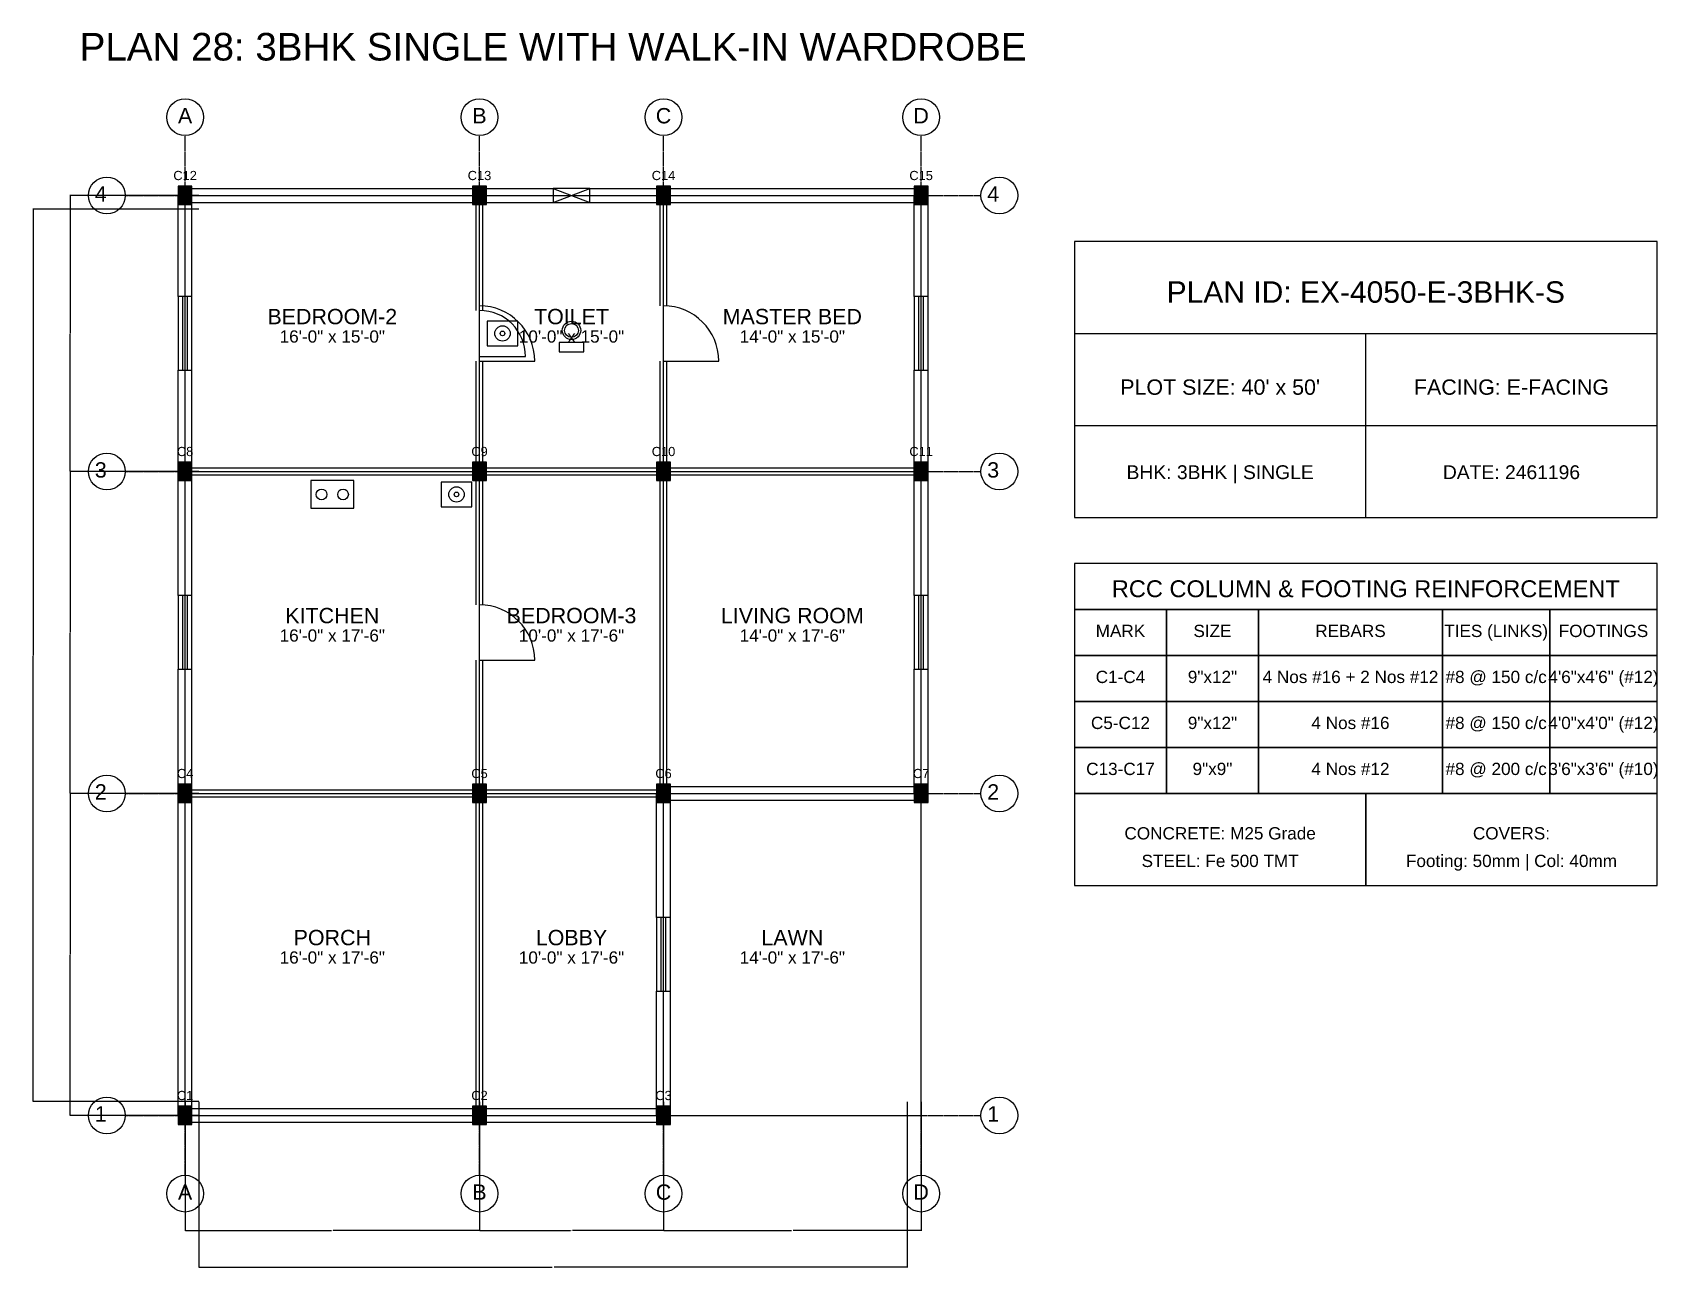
# Model space of a CAD drawing. Header units: inches. Extents: x -134 to 23580, y -99 to 23207.
# Drawn here: x 17400 to 18460, y 4901 to 5706 of the extents above; entities that cross this region are included whole.
import ezdxf
from ezdxf.enums import TextEntityAlignment as Align

# ---------------------------------------------------------------- set-up
doc = ezdxf.new("R2010")
doc.units = ezdxf.units.IN
doc.header["$MEASUREMENT"] = 0
doc.linetypes.add('CENTER', pattern=[2, 1.25, -0.25, 0.25, -0.25])
for name, color, linetype in [('A-COL-HATCH', 251, 'Continuous'), ('A-COLUMN', 1, 'Continuous'), ('A-DIM', 5, 'Continuous'), ('A-DOOR', 30, 'Continuous'), ('A-FIXTURE', 8, 'Continuous'), ('A-TEXT', 2, 'Continuous'), ('A-WALL-EXT', 7, 'Continuous'), ('A-WALL-INT', 9, 'Continuous'), ('A-WINDOW', 4, 'Continuous'), ('S-BEAM-FRAMING', 2, 'Continuous'), ('S-BUBBLE', 4, 'Continuous'), ('S-GRID-CENTER', 8, 'CENTER'), ('S-TABLE', 7, 'Continuous'), ('S-TEXT', 3, 'Continuous')]:
    doc.layers.add(name, color=color, linetype=linetype)
doc.styles.get("Standard").update_dxf_attribs({"font": 'arial.ttf'})
doc.dimstyles.get("Standard").update_dxf_attribs({"dimtxt": 0.18, "dimasz": 0.18, "dimexe": 0.18, "dimexo": 0.0625, "dimgap": 0.09, "dimtad": 0, "dimtih": 1, "dimtoh": 1, "dimdec": 4, "dimzin": 0, "dimdsep": 46, "dimtxsty": 'Standard', "dimcen": 0.09, "dimadec": 0, "dimazin": 0, "dimtfac": 1, "dimtdec": 4, "dimtofl": 0, "dimtmove": 0, "dimatfit": 3, "dimfxl": 1, "dimtolj": 1, "dimtzin": 0, "dimarcsym": 0})

msp = doc.modelspace()

# ---------------------------------------------------------------- texts
at = {"layer": 'A-TEXT'}
for s, height, p in [('PLAN 28: 3BHK SINGLE WITH WALK-IN WARDROBE', 18, (17740, 5688)), ('C12', 6, (17500, 5610)), ('C13', 6, (17692, 5610)), ('C14', 6, (17812, 5610)), ('C15', 6, (17980, 5610)), ('PLAN ID: EX-4050-E-3BHK-S', 14, (18270, 5530)), ('BEDROOM-2', 10, (17596, 5516)), ('TOILET', 10, (17752, 5516)), ('MASTER BED', 10, (17896, 5516)), ('16\'-0" x 15\'-0"', 8, (17596, 5504)), ('10\'-0" x 15\'-0"', 8, (17752, 5504)), ('14\'-0" x 15\'-0"', 8, (17896, 5504)), ("PLOT SIZE: 40' x 50'", 10, (18175, 5470)), ('FACING: E-FACING', 10, (18365, 5470)), ('C8', 6, (17500, 5430)), ('C9', 6, (17692, 5430)), ('C10', 6, (17812, 5430)), ('C11', 6, (17980, 5430)), ('BHK: 3BHK | SINGLE', 9, (18175, 5415)), ('DATE: 2461196', 9, (18365, 5415)), ('KITCHEN', 10, (17596, 5321)), ('BEDROOM-3', 10, (17752, 5321)), ('LIVING ROOM', 10, (17896, 5321)), ('16\'-0" x 17\'-6"', 8, (17596, 5309)), ('10\'-0" x 17\'-6"', 8, (17752, 5309)), ('14\'-0" x 17\'-6"', 8, (17896, 5309)), ('C4', 6, (17500, 5220)), ('C5', 6, (17692, 5220)), ('C6', 6, (17812, 5220)), ('C7', 6, (17980, 5220)), ('PORCH', 10, (17596, 5111)), ('LOBBY', 10, (17752, 5111)), ('LAWN', 10, (17896, 5111)), ('16\'-0" x 17\'-6"', 8, (17596, 5099)), ('10\'-0" x 17\'-6"', 8, (17752, 5099)), ('14\'-0" x 17\'-6"', 8, (17896, 5099)), ('C1', 6, (17500, 5010)), ('C2', 6, (17692, 5010)), ('C3', 6, (17812, 5010))]:
    msp.add_text(s, height=height, dxfattribs=at).set_placement(p, align=Align.CENTER)
at = {"layer": 'S-TEXT'}
for s, height, p in [('A', 10, (17500, 5647)), ('B', 10, (17692, 5647)), ('C', 10, (17812, 5647)), ('D', 10, (17980, 5647)), ('4', 10, (17445, 5596)), ('4', 10, (18027, 5596)), ('3', 10, (17445, 5416)), ('3', 10, (18027, 5416)), ('RCC COLUMN & FOOTING REINFORCEMENT', 11, (18270, 5338)), ('MARK', 8, (18110, 5312)), ('SIZE', 8, (18170, 5312)), ('REBARS', 8, (18260, 5312)), ('TIES (LINKS)', 8, (18355, 5312)), ('FOOTINGS', 8, (18425, 5312)), ('C1-C4', 8, (18110, 5282)), ('9"x12"', 8, (18170, 5282)), ('4 Nos #16 + 2 Nos #12', 8, (18260, 5282)), ('#8 @ 150 c/c', 8, (18355, 5282)), ('4\'6"x4\'6" (#12)', 8, (18425, 5282)), ('C5-C12', 8, (18110, 5252)), ('9"x12"', 8, (18170, 5252)), ('4 Nos #16', 8, (18260, 5252)), ('#8 @ 150 c/c', 8, (18355, 5252)), ('4\'0"x4\'0" (#12)', 8, (18425, 5252)), ('C13-C17', 8, (18110, 5222)), ('9"x9"', 8, (18170, 5222)), ('4 Nos #12', 8, (18260, 5222)), ('#8 @ 200 c/c', 8, (18355, 5222)), ('3\'6"x3\'6" (#10)', 8, (18425, 5222)), ('2', 10, (17445, 5206)), ('2', 10, (18027, 5206)), ('CONCRETE: M25 Grade', 8, (18175, 5180)), ('COVERS:', 8, (18365, 5180)), ('STEEL: Fe 500 TMT', 8, (18175, 5162)), ('Footing: 50mm | Col: 40mm', 8, (18365, 5162)), ('1', 10, (17445, 4996)), ('1', 10, (18027, 4996)), ('A', 10, (17500, 4945)), ('B', 10, (17692, 4945)), ('C', 10, (17812, 4945)), ('D', 10, (17980, 4945))]:
    msp.add_text(s, height=height, dxfattribs=at).set_placement(p, align=Align.CENTER)

# ---------------------------------------------------------------- blocks, each defined once
blk = doc.blocks.new('*D267')
at = {"layer": 'A-DIM', "color": 0, "lineweight": -2, "transparency": 16777216}
for p, q in [((17500, 5008.9), (17500, 4924.8)), ((17692, 5008.9), (17692, 4924.8)), ((17500.2, 4925), (17595.4, 4925)), ((17691.8, 4925), (17596.6, 4925))]:
    blk.add_line(p, q, dxfattribs=at)
at = {"layer": 'A-DIM', "color": 0, "transparency": 16777216}
for points in [[(17500.2, 4925), (17500.2, 4925), (17500, 4925)], [(17691.8, 4925), (17691.8, 4925), (17692, 4925)]]:
    blk.add_solid(points, dxfattribs=at)
at = {"layer": 'Defpoints', "color": 0, "transparency": 16777216}
for p in [(17500, 5009), (17692, 5009), (17692, 4925)]:
    blk.add_point(p, dxfattribs=at)
at = {"layer": 'A-DIM', "color": 0, "transparency": 16777216, "insert": (17596, 4925), "char_height": 0.18, "attachment_point": 5}
blk.add_mtext('\\A1;192.0000', dxfattribs=at)
blk = doc.blocks.new('*D268')
at = {"layer": 'A-DIM', "color": 0, "lineweight": -2, "transparency": 16777216}
for p, q in [((17692, 5008.9), (17692, 4924.8)), ((17812, 5008.9), (17812, 4924.8)), ((17692.2, 4925), (17751.4, 4925)), ((17811.8, 4925), (17752.6, 4925))]:
    blk.add_line(p, q, dxfattribs=at)
at = {"layer": 'A-DIM', "color": 0, "transparency": 16777216}
for points in [[(17692.2, 4925), (17692.2, 4925), (17692, 4925)], [(17811.8, 4925), (17811.8, 4925), (17812, 4925)]]:
    blk.add_solid(points, dxfattribs=at)
at = {"layer": 'Defpoints', "color": 0, "transparency": 16777216}
for p in [(17692, 5009), (17812, 5009), (17812, 4925)]:
    blk.add_point(p, dxfattribs=at)
at = {"layer": 'A-DIM', "color": 0, "transparency": 16777216, "insert": (17752, 4925), "char_height": 0.18, "attachment_point": 5}
blk.add_mtext('\\A1;120.0000', dxfattribs=at)
blk = doc.blocks.new('*D269')
at = {"layer": 'A-DIM', "color": 0, "lineweight": -2, "transparency": 16777216}
for p, q in [((17812, 5008.9), (17812, 4924.8)), ((17980, 5008.9), (17980, 4924.8)), ((17812.2, 4925), (17895.4, 4925)), ((17979.8, 4925), (17896.6, 4925))]:
    blk.add_line(p, q, dxfattribs=at)
at = {"layer": 'A-DIM', "color": 0, "transparency": 16777216}
for points in [[(17812.2, 4925), (17812.2, 4925), (17812, 4925)], [(17979.8, 4925), (17979.8, 4925), (17980, 4925)]]:
    blk.add_solid(points, dxfattribs=at)
at = {"layer": 'Defpoints', "color": 0, "transparency": 16777216}
for p in [(17812, 5009), (17980, 5009), (17980, 4925)]:
    blk.add_point(p, dxfattribs=at)
at = {"layer": 'A-DIM', "color": 0, "transparency": 16777216, "insert": (17896, 4925), "char_height": 0.18, "attachment_point": 5}
blk.add_mtext('\\A1;168.0000', dxfattribs=at)
blk = doc.blocks.new('*D270')
at = {"layer": 'A-DIM', "color": 0, "lineweight": -2, "transparency": 16777216}
for p, q in [((17509, 5008.9375), (17509, 4900.82)), ((17971, 5008.9375), (17971, 4900.82)), ((17509.18, 4901), (17739.393206, 4901)), ((17970.82, 4901), (17740.606794, 4901))]:
    blk.add_line(p, q, dxfattribs=at)
at = {"layer": 'A-DIM', "color": 0, "transparency": 16777216}
for points in [[(17509.18, 4901.03), (17509.18, 4900.97), (17509, 4901)], [(17970.82, 4901.03), (17970.82, 4900.97), (17971, 4901)]]:
    blk.add_solid(points, dxfattribs=at)
at = {"layer": 'Defpoints', "color": 0, "transparency": 16777216}
for p in [(17509, 5009), (17971, 5009), (17971, 4901)]:
    blk.add_point(p, dxfattribs=at)
at = {"layer": 'A-DIM', "color": 0, "transparency": 16777216, "insert": (17740, 4901), "char_height": 0.18, "attachment_point": 5}
blk.add_mtext('\\A1;462.0000', dxfattribs=at)
blk = doc.blocks.new('*D271')
at = {"layer": 'A-DIM', "color": 0, "lineweight": -2, "transparency": 16777216}
for p, q in [((17508.9, 5210), (17424.8, 5210)), ((17425, 5209.8), (17425, 5105.2)), ((17425, 5000.2), (17425, 5104.8)), ((17508.9, 5000), (17424.8, 5000))]:
    blk.add_line(p, q, dxfattribs=at)
at = {"layer": 'A-DIM', "color": 0, "transparency": 16777216}
for points in [[(17425, 5209.8), (17425, 5209.8), (17425, 5210)], [(17425, 5000.2), (17425, 5000.2), (17425, 5000)]]:
    blk.add_solid(points, dxfattribs=at)
at = {"layer": 'Defpoints', "color": 0, "transparency": 16777216}
for p in [(17425, 5210), (17509, 5210), (17509, 5000)]:
    blk.add_point(p, dxfattribs=at)
at = {"layer": 'A-DIM', "color": 0, "transparency": 16777216, "insert": (17425, 5105), "char_height": 0.18, "attachment_point": 5}
blk.add_mtext('\\A1;210.0000', dxfattribs=at)
blk = doc.blocks.new('*D272')
at = {"layer": 'A-DIM', "color": 0, "lineweight": -2, "transparency": 16777216}
for p, q in [((17508.9, 5420), (17424.8, 5420)), ((17425, 5419.8), (17425, 5315.2)), ((17425, 5210.2), (17425, 5314.8)), ((17508.9, 5210), (17424.8, 5210))]:
    blk.add_line(p, q, dxfattribs=at)
at = {"layer": 'A-DIM', "color": 0, "transparency": 16777216}
for points in [[(17425, 5419.8), (17425, 5419.8), (17425, 5420)], [(17425, 5210.2), (17425, 5210.2), (17425, 5210)]]:
    blk.add_solid(points, dxfattribs=at)
at = {"layer": 'Defpoints', "color": 0, "transparency": 16777216}
for p in [(17425, 5420), (17509, 5420), (17509, 5210)]:
    blk.add_point(p, dxfattribs=at)
at = {"layer": 'A-DIM', "color": 0, "transparency": 16777216, "insert": (17425, 5315), "char_height": 0.18, "attachment_point": 5}
blk.add_mtext('\\A1;210.0000', dxfattribs=at)
blk = doc.blocks.new('*D273')
at = {"layer": 'A-DIM', "color": 0, "lineweight": -2, "transparency": 16777216}
for p, q in [((17508.9, 5600), (17424.8, 5600)), ((17425, 5599.8), (17425, 5510.2)), ((17425, 5420.2), (17425, 5509.8)), ((17508.9, 5420), (17424.8, 5420))]:
    blk.add_line(p, q, dxfattribs=at)
at = {"layer": 'A-DIM', "color": 0, "transparency": 16777216}
for points in [[(17425, 5599.8), (17425, 5599.8), (17425, 5600)], [(17425, 5420.2), (17425, 5420.2), (17425, 5420)]]:
    blk.add_solid(points, dxfattribs=at)
at = {"layer": 'Defpoints', "color": 0, "transparency": 16777216}
for p in [(17425, 5600), (17509, 5600), (17509, 5420)]:
    blk.add_point(p, dxfattribs=at)
at = {"layer": 'A-DIM', "color": 0, "transparency": 16777216, "insert": (17425, 5510), "char_height": 0.18, "attachment_point": 5}
blk.add_mtext('\\A1;180.0000', dxfattribs=at)
blk = doc.blocks.new('*D274')
at = {"layer": 'A-DIM', "color": 0, "lineweight": -2, "transparency": 16777216}
for p, q in [((17508.9, 5591), (17400.8, 5591)), ((17401, 5590.8), (17401, 5300.2)), ((17401, 5009.2), (17401, 5299.8)), ((17508.9, 5009), (17400.8, 5009))]:
    blk.add_line(p, q, dxfattribs=at)
at = {"layer": 'A-DIM', "color": 0, "transparency": 16777216}
for points in [[(17401, 5590.8), (17401, 5590.8), (17401, 5591)], [(17401, 5009.2), (17401, 5009.2), (17401, 5009)]]:
    blk.add_solid(points, dxfattribs=at)
at = {"layer": 'Defpoints', "color": 0, "transparency": 16777216}
for p in [(17401, 5591), (17509, 5591), (17509, 5009)]:
    blk.add_point(p, dxfattribs=at)
at = {"layer": 'A-DIM', "color": 0, "transparency": 16777216, "insert": (17401, 5300), "char_height": 0.18, "attachment_point": 5}
blk.add_mtext('\\A1;582.0000', dxfattribs=at)

# ---------------------------------------------------------------- dimensions: what is measured, and where the dimension line sits
at = {"layer": 'A-DIM'}
for base, p1, p2, picture, middle in [((17425, 5600), (17509, 5420), (17509, 5600), '*D273', (17425, 5510)), ((17401, 5591), (17509, 5009), (17509, 5591), '*D274', (17401, 5300)), ((17425, 5420), (17509, 5210), (17509, 5420), '*D272', (17425, 5315)), ((17425, 5210), (17509, 5000), (17509, 5210), '*D271', (17425, 5105))]:
    dim = msp.add_linear_dim(base=base, p1=p1, p2=p2, angle=90, dimstyle='Standard', dxfattribs=at)
    dim.commit()
    dim.dimension.update_dxf_attribs({"geometry": picture, "text_midpoint": middle})
for base, p1, p2, picture, middle in [((17692, 4925), (17500, 5009), (17692, 5009), '*D267', (17596, 4925)), ((17971, 4901), (17509, 5009), (17971, 5009), '*D270', (17740, 4901)), ((17812, 4925), (17692, 5009), (17812, 5009), '*D268', (17752, 4925)), ((17980, 4925), (17812, 5009), (17980, 5009), '*D269', (17896, 4925))]:
    dim = msp.add_linear_dim(base=base, p1=p1, p2=p2, dimstyle='Standard', dxfattribs=at)
    dim.commit()
    dim.dimension.update_dxf_attribs({"geometry": picture, "text_midpoint": middle})

# ---------------------------------------------------------------- linework, layer by layer
at = {"layer": 'A-COL-HATCH'}
for points in [[(17495.5, 5594), (17504.5, 5594), (17495.5, 5606), (17504.5, 5606)], [(17687.5, 5594), (17696.5, 5594), (17687.5, 5606), (17696.5, 5606)], [(17807.5, 5594), (17816.5, 5594), (17807.5, 5606), (17816.5, 5606)], [(17975.5, 5594), (17984.5, 5594), (17975.5, 5606), (17984.5, 5606)], [(17495.5, 5414), (17504.5, 5414), (17495.5, 5426), (17504.5, 5426)], [(17687.5, 5414), (17696.5, 5414), (17687.5, 5426), (17696.5, 5426)], [(17807.5, 5414), (17816.5, 5414), (17807.5, 5426), (17816.5, 5426)], [(17975.5, 5414), (17984.5, 5414), (17975.5, 5426), (17984.5, 5426)], [(17495.5, 5204), (17504.5, 5204), (17495.5, 5216), (17504.5, 5216)], [(17687.5, 5204), (17696.5, 5204), (17687.5, 5216), (17696.5, 5216)], [(17807.5, 5204), (17816.5, 5204), (17807.5, 5216), (17816.5, 5216)], [(17975.5, 5204), (17984.5, 5204), (17975.5, 5216), (17984.5, 5216)], [(17495.5, 4994), (17504.5, 4994), (17495.5, 5006), (17504.5, 5006)], [(17687.5, 4994), (17696.5, 4994), (17687.5, 5006), (17696.5, 5006)], [(17807.5, 4994), (17816.5, 4994), (17807.5, 5006), (17816.5, 5006)]]:
    msp.add_solid(points, dxfattribs=at)
at = {"layer": 'A-COLUMN'}
for points in [[(17495.5, 5594), (17504.5, 5594), (17504.5, 5606), (17495.5, 5606)], [(17687.5, 5594), (17696.5, 5594), (17696.5, 5606), (17687.5, 5606)], [(17807.5, 5594), (17816.5, 5594), (17816.5, 5606), (17807.5, 5606)], [(17975.5, 5594), (17984.5, 5594), (17984.5, 5606), (17975.5, 5606)], [(17495.5, 5414), (17504.5, 5414), (17504.5, 5426), (17495.5, 5426)], [(17687.5, 5414), (17696.5, 5414), (17696.5, 5426), (17687.5, 5426)], [(17807.5, 5414), (17816.5, 5414), (17816.5, 5426), (17807.5, 5426)], [(17975.5, 5414), (17984.5, 5414), (17984.5, 5426), (17975.5, 5426)], [(17495.5, 5204), (17504.5, 5204), (17504.5, 5216), (17495.5, 5216)], [(17687.5, 5204), (17696.5, 5204), (17696.5, 5216), (17687.5, 5216)], [(17807.5, 5204), (17816.5, 5204), (17816.5, 5216), (17807.5, 5216)], [(17975.5, 5204), (17984.5, 5204), (17984.5, 5216), (17975.5, 5216)], [(17495.5, 4994), (17504.5, 4994), (17504.5, 5006), (17495.5, 5006)], [(17687.5, 4994), (17696.5, 4994), (17696.5, 5006), (17687.5, 5006)], [(17807.5, 4994), (17816.5, 4994), (17816.5, 5006), (17807.5, 5006)]]:
    msp.add_lwpolyline(points, close=True, dxfattribs=at)
at = {"layer": 'A-DOOR'}
for p, q in [((17692, 5495), (17722, 5495)), ((17692, 5492), (17728, 5492)), ((17812, 5492), (17848, 5492)), ((17692, 5297), (17728, 5297)), ((17692, 5297), (17728, 5297))]:
    msp.add_line(p, q, dxfattribs=at)
for centre, radius in [((17692, 5492), 36), ((17692, 5495), 30), ((17812, 5492), 36), ((17692, 5297), 36), ((17692, 5297), 36)]:
    msp.add_arc(centre, radius, 0, 90, dxfattribs=at)
at = {"layer": 'A-FIXTURE'}
for points in [[(17697, 5502), (17717, 5502), (17717, 5518), (17697, 5518)], [(17744, 5498), (17760, 5498), (17760, 5504), (17744, 5504)], [(17582, 5396), (17610, 5396), (17610, 5414), (17582, 5414)], [(17667, 5397), (17687, 5397), (17687, 5413), (17667, 5413)]]:
    msp.add_lwpolyline(points, close=True, dxfattribs=at)
for centre, radius in [((17707, 5510), 5), ((17707, 5510), 1.5), ((17752, 5512), 6), ((17752, 5512), 4.5), ((17589, 5405), 3.5), ((17603, 5405), 3.5), ((17677, 5405), 5), ((17677, 5405), 1.5)]:
    msp.add_circle(centre, radius, dxfattribs=at)
at = {"layer": 'A-WALL-EXT'}
for p, q in [((17495.5, 5534), (17495.5, 5600)), ((17500, 5604.5), (17692, 5604.5)), ((17500, 5595.5), (17692, 5595.5)), ((17504.5, 5534), (17504.5, 5600)), ((17692, 5604.5), (17740, 5604.5)), ((17692, 5595.5), (17740, 5595.5)), ((17764, 5604.5), (17812, 5604.5)), ((17764, 5595.5), (17812, 5595.5)), ((17812, 5604.5), (17980, 5604.5)), ((17812, 5595.5), (17980, 5595.5)), ((17975.5, 5534), (17975.5, 5600)), ((17984.5, 5534), (17984.5, 5600)), ((18080, 5510), (18460, 5510)), ((18270, 5390), (18270, 5510)), ((17495.5, 5420), (17495.5, 5486)), ((17504.5, 5420), (17504.5, 5486)), ((17975.5, 5420), (17975.5, 5486)), ((17984.5, 5420), (17984.5, 5486)), ((18080, 5450), (18460, 5450)), ((17495.5, 5339), (17495.5, 5420)), ((17504.5, 5339), (17504.5, 5420)), ((17975.5, 5339), (17975.5, 5420)), ((17984.5, 5339), (17984.5, 5420)), ((17495.5, 5210), (17495.5, 5291)), ((17504.5, 5210), (17504.5, 5291)), ((17975.5, 5210), (17975.5, 5291)), ((17984.5, 5210), (17984.5, 5291)), ((17812, 5214.5), (17980, 5214.5)), ((17495.5, 5000), (17495.5, 5210)), ((17504.5, 5000), (17504.5, 5210)), ((17807.5, 5129), (17807.5, 5210)), ((17812, 5205.5), (17980, 5205.5)), ((17816.5, 5129), (17816.5, 5210)), ((17807.5, 5000), (17807.5, 5081)), ((17816.5, 5000), (17816.5, 5081)), ((17500, 5004.5), (17692, 5004.5)), ((17692, 5004.5), (17812, 5004.5)), ((17500, 4995.5), (17692, 4995.5)), ((17692, 4995.5), (17812, 4995.5))]:
    msp.add_line(p, q, dxfattribs=at)
msp.add_lwpolyline([(18080, 5390), (18460, 5390), (18460, 5570), (18080, 5570)], close=True, dxfattribs=at)
at = {"layer": 'A-WALL-INT'}
for p, q in [((17689.75, 5525), (17689.75, 5600)), ((17694.25, 5525), (17694.25, 5600)), ((17809.75, 5528), (17809.75, 5600)), ((17814.25, 5528), (17814.25, 5600)), ((17689.75, 5420), (17689.75, 5492)), ((17694.25, 5420), (17694.25, 5492)), ((17809.75, 5420), (17809.75, 5492)), ((17814.25, 5420), (17814.25, 5492)), ((17500, 5422.25), (17692, 5422.25)), ((17500, 5417.75), (17692, 5417.75)), ((17689.75, 5333), (17689.75, 5420)), ((17692, 5422.25), (17812, 5422.25)), ((17692, 5417.75), (17812, 5417.75)), ((17694.25, 5333), (17694.25, 5420)), ((17809.75, 5210), (17809.75, 5420)), ((17812, 5422.25), (17980, 5422.25)), ((17812, 5417.75), (17980, 5417.75)), ((17814.25, 5210), (17814.25, 5420)), ((17689.75, 5210), (17689.75, 5297)), ((17694.25, 5210), (17694.25, 5297)), ((17500, 5212.25), (17692, 5212.25)), ((17500, 5207.75), (17692, 5207.75)), ((17689.75, 5000), (17689.75, 5210)), ((17692, 5212.25), (17812, 5212.25)), ((17692, 5207.75), (17812, 5207.75)), ((17694.25, 5000), (17694.25, 5210))]:
    msp.add_line(p, q, dxfattribs=at)
at = {"layer": 'A-WINDOW'}
for p, q in [((17740, 5595.5), (17764, 5604.5)), ((17740, 5604.5), (17764, 5595.5)), ((17498.5, 5486), (17498.5, 5534)), ((17501.5, 5486), (17501.5, 5534)), ((17978.5, 5486), (17978.5, 5534)), ((17981.5, 5486), (17981.5, 5534)), ((17498.5, 5291), (17498.5, 5339)), ((17501.5, 5291), (17501.5, 5339)), ((17978.5, 5291), (17978.5, 5339)), ((17981.5, 5291), (17981.5, 5339)), ((17810.5, 5081), (17810.5, 5129)), ((17813.5, 5081), (17813.5, 5129))]:
    msp.add_line(p, q, dxfattribs=at)
for points in [[(17740, 5595.5), (17764, 5595.5), (17764, 5604.5), (17740, 5604.5)], [(17495.5, 5486), (17504.5, 5486), (17504.5, 5534), (17495.5, 5534)], [(17975.5, 5486), (17984.5, 5486), (17984.5, 5534), (17975.5, 5534)], [(17495.5, 5291), (17504.5, 5291), (17504.5, 5339), (17495.5, 5339)], [(17975.5, 5291), (17984.5, 5291), (17984.5, 5339), (17975.5, 5339)], [(17807.5, 5081), (17816.5, 5081), (17816.5, 5129), (17807.5, 5129)]]:
    msp.add_lwpolyline(points, close=True, dxfattribs=at)
at = {"layer": 'S-BEAM-FRAMING'}
for p, q in [((17500, 5000), (17500, 5600)), ((17500, 5600), (17980, 5600)), ((17692, 5000), (17692, 5600)), ((17812, 5000), (17812, 5600)), ((17980, 5000), (17980, 5600)), ((17500, 5420), (17980, 5420)), ((17500, 5210), (17980, 5210)), ((17500, 5000), (17980, 5000))]:
    msp.add_line(p, q, dxfattribs=at)
at = {"layer": 'S-BUBBLE'}
for centre in [(17500, 5651), (17692, 5651), (17812, 5651), (17980, 5651), (17449, 5600), (18031, 5600), (17449, 5420), (18031, 5420), (17449, 5210), (18031, 5210), (17449, 5000), (18031, 5000), (17500, 4949), (17692, 4949), (17812, 4949), (17980, 4949)]:
    msp.add_circle(centre, 12, dxfattribs=at)
at = {"layer": 'S-GRID-CENTER'}
for p, q in [((17500, 4961), (17500, 5639)), ((17692, 4961), (17692, 5639)), ((17812, 4961), (17812, 5639)), ((17980, 4961), (17980, 5639)), ((17461, 5600), (18019, 5600)), ((17461, 5420), (18019, 5420)), ((17461, 5210), (18019, 5210)), ((17461, 5000), (18019, 5000))]:
    msp.add_line(p, q, dxfattribs=at)
at = {"layer": 'S-TABLE'}
for points in [[(18080, 5330), (18460, 5330), (18460, 5360), (18080, 5360)], [(18080, 5300), (18140, 5300), (18140, 5330), (18080, 5330)], [(18140, 5300), (18200, 5300), (18200, 5330), (18140, 5330)], [(18200, 5300), (18320, 5300), (18320, 5330), (18200, 5330)], [(18320, 5300), (18390, 5300), (18390, 5330), (18320, 5330)], [(18390, 5300), (18460, 5300), (18460, 5330), (18390, 5330)], [(18080, 5270), (18140, 5270), (18140, 5300), (18080, 5300)], [(18140, 5270), (18200, 5270), (18200, 5300), (18140, 5300)], [(18200, 5270), (18320, 5270), (18320, 5300), (18200, 5300)], [(18320, 5270), (18390, 5270), (18390, 5300), (18320, 5300)], [(18390, 5270), (18460, 5270), (18460, 5300), (18390, 5300)], [(18080, 5240), (18140, 5240), (18140, 5270), (18080, 5270)], [(18140, 5240), (18200, 5240), (18200, 5270), (18140, 5270)], [(18200, 5240), (18320, 5240), (18320, 5270), (18200, 5270)], [(18320, 5240), (18390, 5240), (18390, 5270), (18320, 5270)], [(18390, 5240), (18460, 5240), (18460, 5270), (18390, 5270)], [(18080, 5210), (18140, 5210), (18140, 5240), (18080, 5240)], [(18140, 5210), (18200, 5210), (18200, 5240), (18140, 5240)], [(18200, 5210), (18320, 5210), (18320, 5240), (18200, 5240)], [(18320, 5210), (18390, 5210), (18390, 5240), (18320, 5240)], [(18390, 5210), (18460, 5210), (18460, 5240), (18390, 5240)], [(18080, 5150), (18270, 5150), (18270, 5210), (18080, 5210)], [(18270, 5150), (18460, 5150), (18460, 5210), (18270, 5210)]]:
    msp.add_lwpolyline(points, close=True, dxfattribs=at)

msp.set_redraw_order([(e.dxf.handle, doc.entitydb.next_handle()) for e in msp.query("TEXT MTEXT ATTDEF DIMENSION ARC_DIMENSION")])  # texts and dimensions are drawn at this point

doc.saveas('drawing.dxf')
